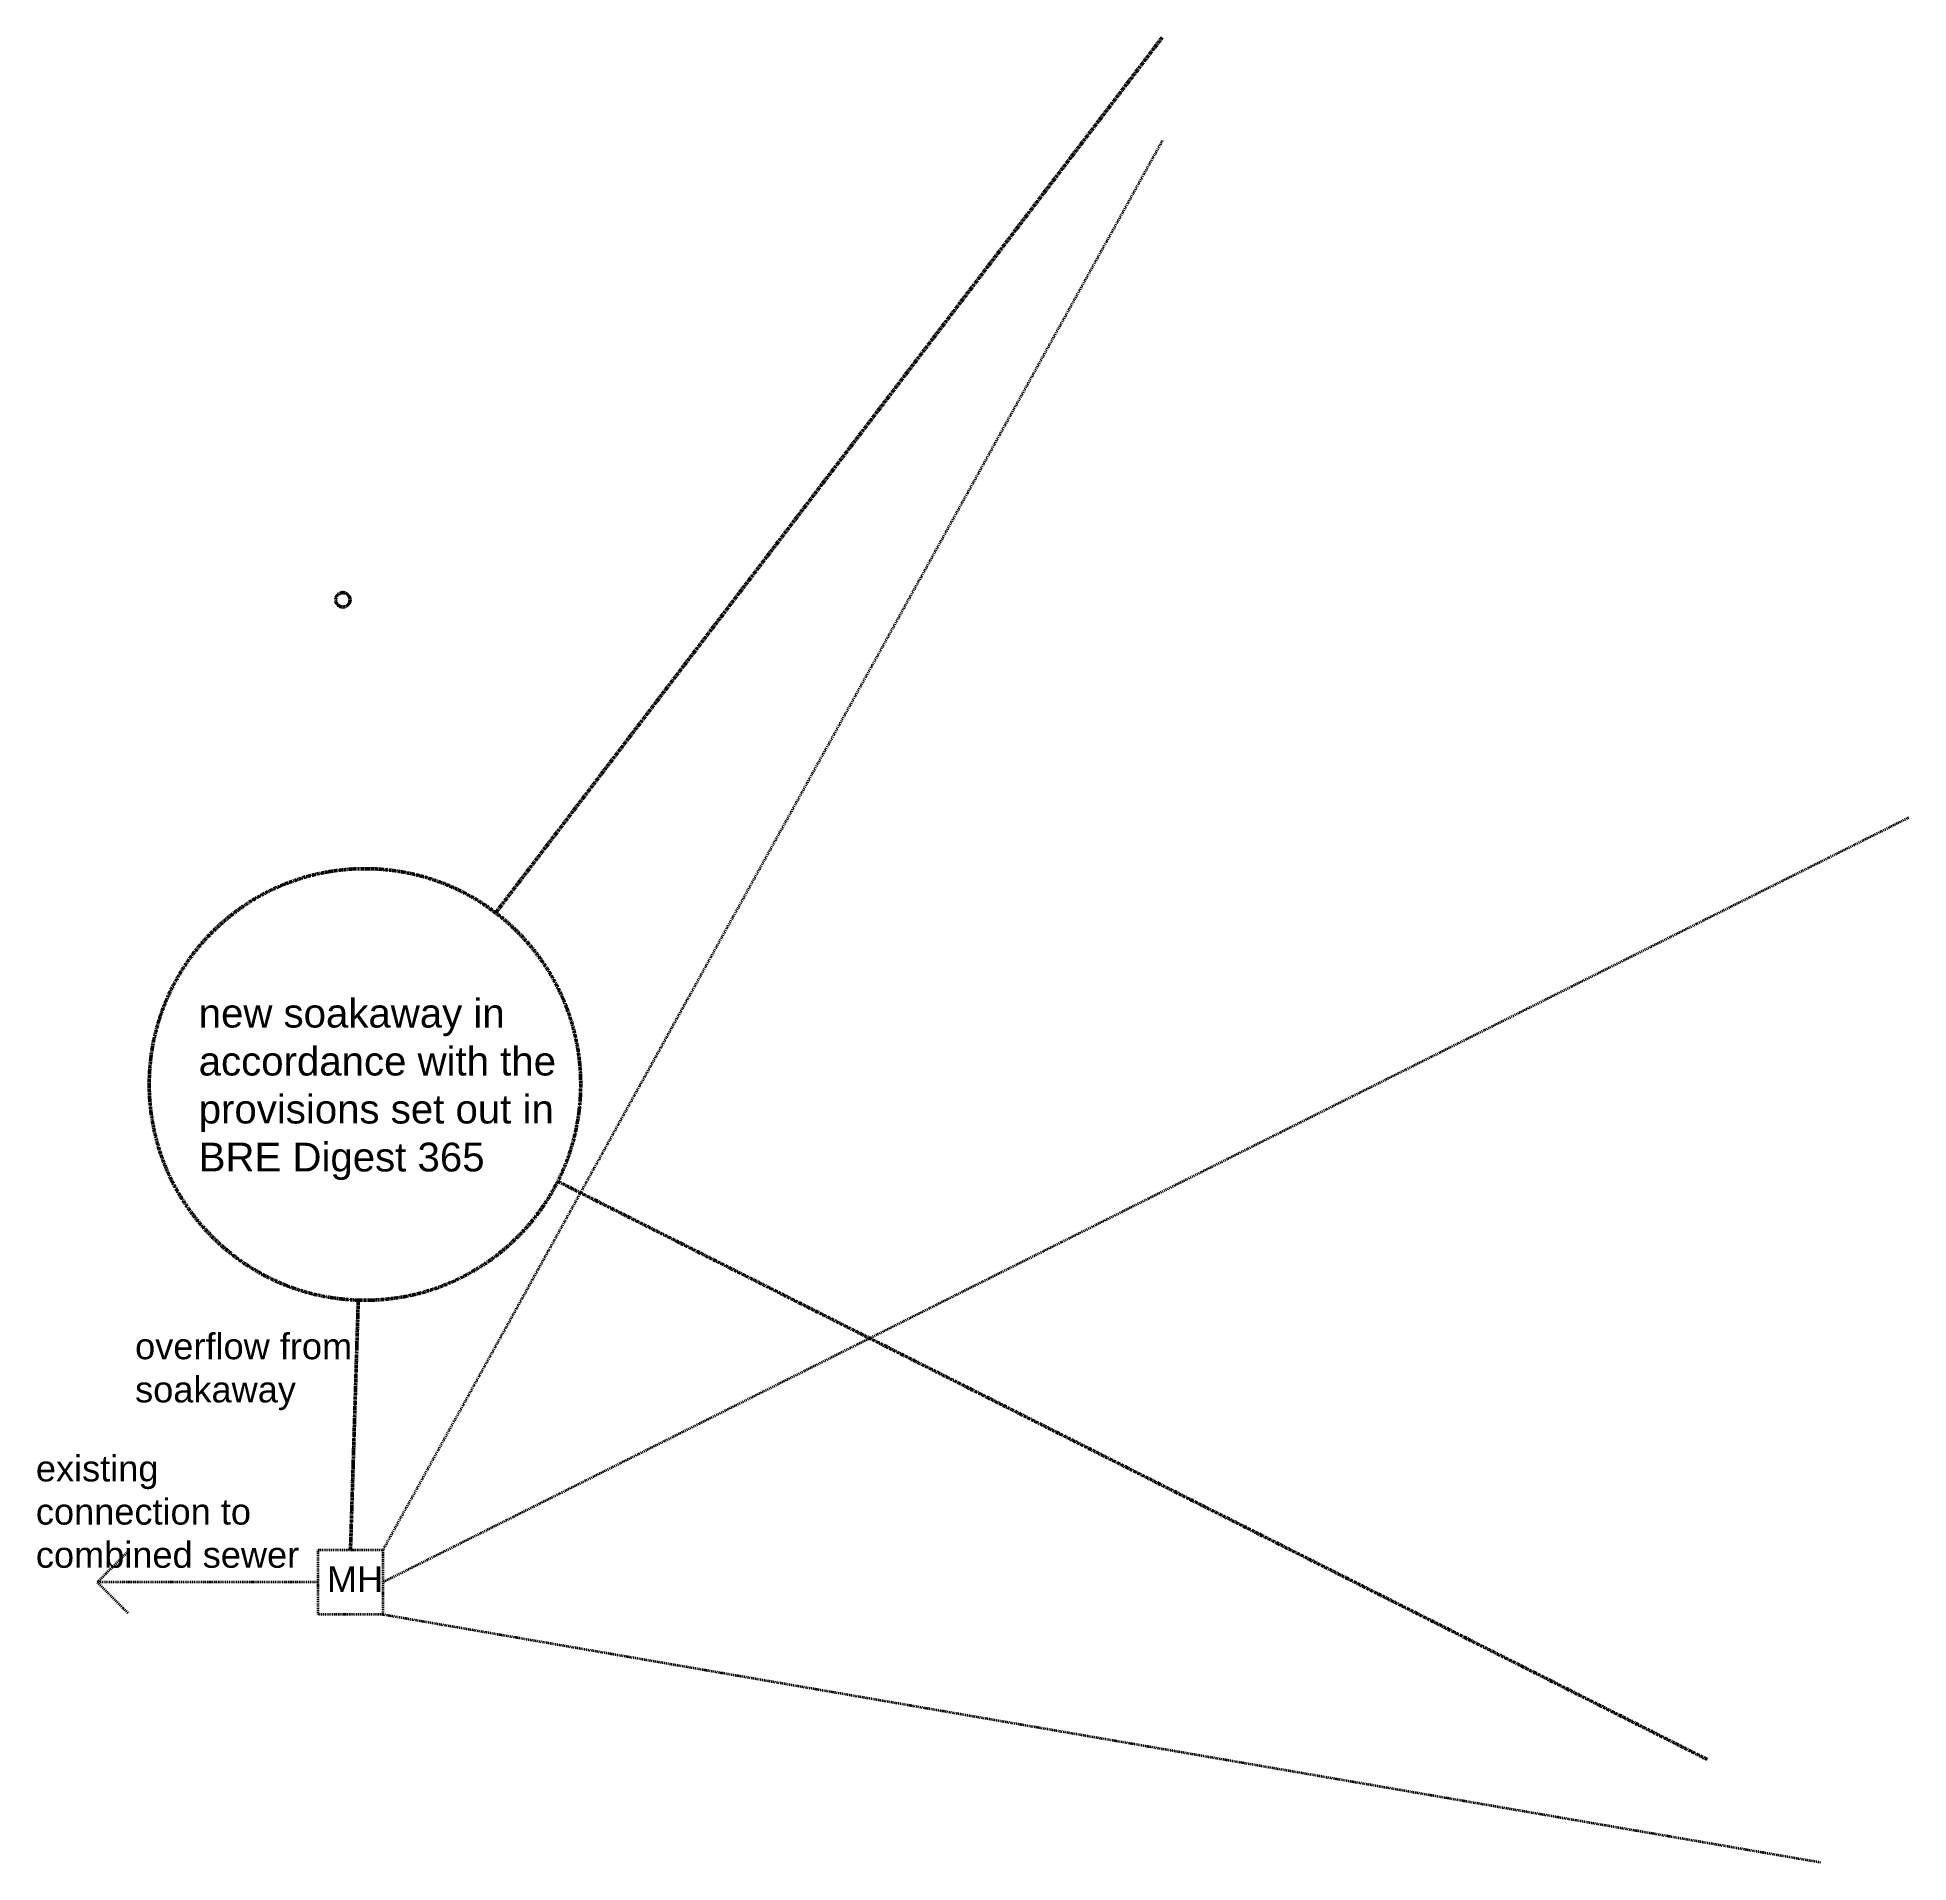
# Model space of a CAD drawing. Header units: millimetres. Extents: x -176873 to 104254, y -63587 to 101719.
# Drawn here: x -87768 to -74757, y -21434 to -8746 of the extents above; entities that cross this region are included whole.
import ezdxf

# ---------------------------------------------------------------- set-up
doc = ezdxf.new("R2010")
doc.units = ezdxf.units.MM
doc.linetypes.add('DASHDOT2', pattern=[12.7, 6.35, -3.175, 0, -3.175])
doc.linetypes.add('PHANTOM2', pattern=[31.75, 15.875, -3.175, 3.175, -3.175, 3.175, -3.175])
for name, color, linetype, lineweight in [('a-Dimension 100', 3, 'Continuous', 5), ('a-Drainage Foul', 210, 'DASHDOT2', 35), ('a-Drainage Surface', 170, 'PHANTOM2', 50), ('a-Tags Levels', 3, 'Continuous', 15)]:
    doc.layers.add(name, color=color, linetype=linetype, lineweight=lineweight)
doc.styles.get("Standard").update_dxf_attribs({"font": 'txt.shx'})

msp = doc.modelspace()

# ---------------------------------------------------------------- texts
at = {"layer": 'a-Dimension 100', "char_height": 180, "attachment_point": 1}
for s, insert, width in [('\\pxt13;{\\fArial|b0|i0|c0|p34;overflow from soakaway}', (-87088.3, -17754.9), 2131.929), ('\\pxt13;{\\fArial|b0|i0|c0|p34;overflow from soakaway}', (-87088.3, -17754.9), 2131.929), ('\\pxt13;{\\fArial|b0|i0|c0|p34;existing connection to combined sewer}', (-87778.3, -18604.3), 2131.929), ('\\pxt13;{\\fArial|b0|i0|c0|p34;existing connection to combined sewer}', (-87778.3, -18604.3), 2131.929), ('\\pxt13;{\\fArial|b0|i0|c0|p34;MH}', (-85754.9, -19374), 5444.8), ('\\pxt13;{\\fArial|b0|i0|c0|p34;MH}', (-85754.9, -19374), 5444.8)]:
    msp.add_mtext(s, dxfattribs=dict(at, insert=insert, width=width))
at = {"layer": 'a-Tags Levels', "insert": (-86646.2, -15429), "char_height": 200, "width": 2543.882, "attachment_point": 1}
msp.add_mtext('\\pxt13;{\\fArial|b0|i0|c0|p34;new soakaway in accordance with the provisions set out in BRE Digest 365}', dxfattribs=at)
msp.add_mtext('\\pxt13;{\\fArial|b0|i0|c0|p34;new soakaway in accordance with the provisions set out in BRE Digest 365}', dxfattribs=at)

# ---------------------------------------------------------------- linework, layer by layer
at = {"layer": 'a-Drainage Foul'}
for p, q in [((-79946.7, -9463.2), (-85365.7, -19260.6)), ((-79946.7, -9463.2), (-85365.7, -19260.6)), ((-75369.2, -21434.1), (-85365.7, -19710.6)), ((-75369.2, -21434.1), (-85365.7, -19710.6))]:
    msp.add_line(p, q, dxfattribs=at)
for points in [[(-74757.5, -14170.8), (-85365.7, -19485.6)], [(-74757.5, -14170.8), (-85365.7, -19485.6)], [(-87139.2, -19273.4), (-87351.3, -19485.6), (-87139.2, -19697.7)], [(-87139.2, -19273.4), (-87351.3, -19485.6), (-87139.2, -19697.7)], [(-85815.7, -19485.6), (-87351.3, -19485.6)], [(-85815.7, -19485.6), (-87351.3, -19485.6)]]:
    msp.add_lwpolyline(points, dxfattribs=at)
msp.add_lwpolyline([(-85815.7, -19260.6), (-85365.7, -19260.6), (-85365.7, -19710.6), (-85815.7, -19710.6)], close=True, dxfattribs=at)
msp.add_lwpolyline([(-85815.7, -19260.6), (-85365.7, -19260.6), (-85365.7, -19710.6), (-85815.7, -19710.6)], close=True, dxfattribs=at)
at = {"layer": 'a-Drainage Surface'}
msp.add_line((-85590.7, -19260.6), (-85536.7, -17523.9), dxfattribs=at)
msp.add_line((-85590.7, -19260.6), (-85536.7, -17523.9), dxfattribs=at)
for points in [[(-79946.7, -8745.6), (-84581.4, -14831.2)], [(-79946.7, -8745.6), (-84581.4, -14831.2)], [(-76158.7, -20716.4), (-84150, -16698.4)], [(-76158.7, -20716.4), (-84150, -16698.4)]]:
    msp.add_lwpolyline(points, dxfattribs=at)
for centre, radius in [((-85644, -12655.4), 50), ((-85644, -12655.4), 50), ((-85490.2, -16024.6), 1500), ((-85490.2, -16024.6), 1500)]:
    msp.add_circle(centre, radius, dxfattribs=at)

msp.set_redraw_order([(e.dxf.handle, doc.entitydb.next_handle()) for e in msp.query("TEXT MTEXT ATTDEF DIMENSION ARC_DIMENSION")])  # texts and dimensions are drawn at this point

doc.saveas('drawing.dxf')
